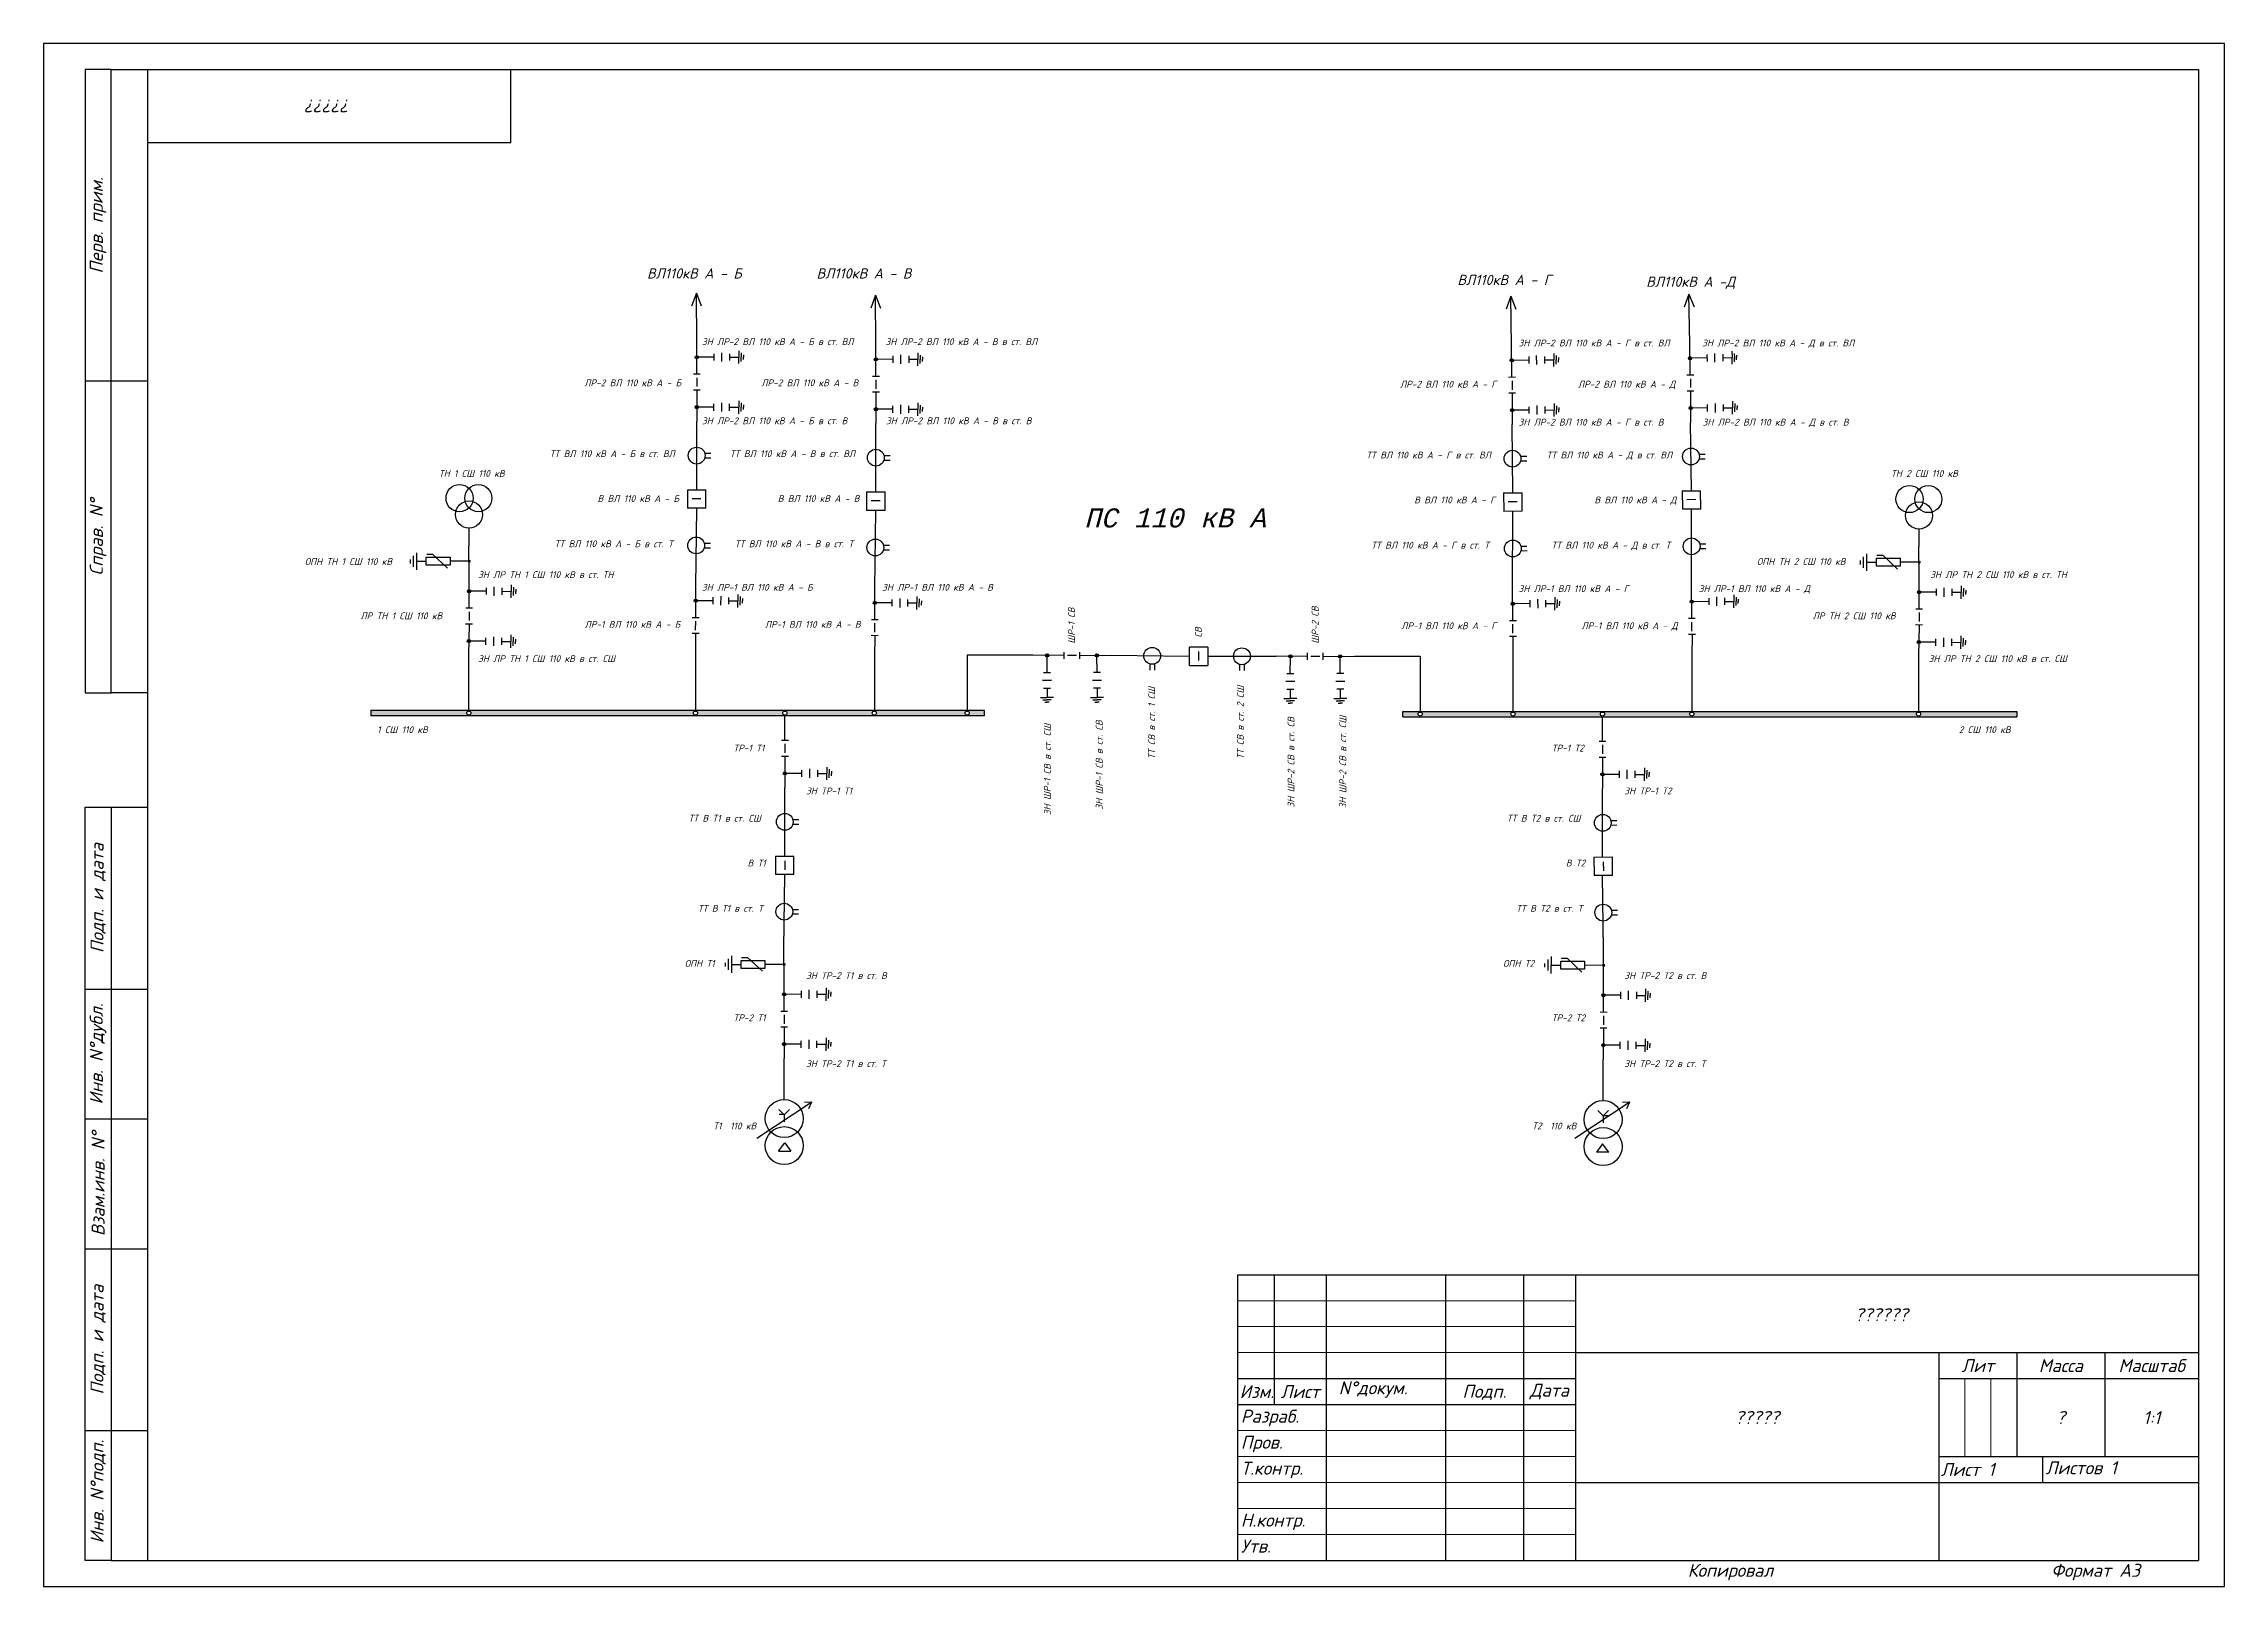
# Model space of a CAD drawing. Header units: inches. Extents: x 262 to 1567, y 170 to 590.
# Drawn here: x 262.3 to 682.3, y 169.9 to 466.9 of the extents above; entities that cross this region are included whole.
import ezdxf

# ---------------------------------------------------------------- set-up
doc = ezdxf.new("R2010")
doc.units = ezdxf.units.IN
doc.header["$MEASUREMENT"] = 0
for name, color, linetype, lineweight in [('Format', 7, 'Continuous', 30), ('Text', 242, 'Continuous', 15), ('Tonk', 8, 'Continuous', 15)]:
    doc.layers.add(name, color=color, linetype=linetype, lineweight=lineweight)
doc.layers.add('RAHMEN025', color=7, linetype='Continuous')
doc.styles.add('RUSSIAN', font='monotxt.shx', dxfattribs={"oblique": 15})
doc.styles.add('ГОСТ 2.5', font='isocpeur.ttf', dxfattribs={"oblique": 15, "height": 2.5})
doc.styles.add('ГОСТ 3.0', font='isocpeur.ttf', dxfattribs={"oblique": 15, "height": 3})

msp = doc.modelspace()

# ---------------------------------------------------------------- texts
at = {"style": 'RUSSIAN', "oblique": 15}
msp.add_text('ПС 110 кВ А', height=3.6742, dxfattribs=at).set_placement((462.73, 373.74))
at = {"attachment_point": 1, "style": 'ГОСТ 3.0'}
for s, width, gutter_width, heights, insert, char_height in [('ВЛ110кВ А - Б', 20.5034, 1.85, [1.97], (378.55, 423.64), 1.9672), ('ВЛ110кВ А - В', 20.2719, 1.85, [1.97], (411.19, 423.64), 1.9672), ('ВЛ110кВ А - Г', 47.4524, 1.85, [4.49], (534.62, 422.39), 1.9672), ('ВЛ110кВ А -Д ', 48.2672, 1.85, [3.68], (570.98, 422.04), 1.9672), ('ЗН ЛР-2 ВЛ 110 кВ А - Б в ст. ВЛ ', 33.724, 1.23, [1.03], (389.12, 410.17), 1.3061), ('ЗН ЛР-2 ВЛ 110 кВ А - В в ст. ВЛ ', 33.724, 1.23, [1.03], (424.48, 410.17), 1.3061), ('ЗН ЛР-2 ВЛ 110 кВ А - Г в ст. ВЛ ', 33.724, 1.23, [1.03], (546.4, 409.91), 1.3061), ('ЗН ЛР-2 ВЛ 110 кВ А - Д в ст. ВЛ ', 33.724, 1.23, [1.03], (581.76, 409.91), 1.3061), ('ЛР-2 ВЛ 110 кВ А - Б', 21.3455, 1.23, [0.881], (366.47, 402.24), 1.3061), ('ЛР-2 ВЛ 110 кВ А - В ', 25.0263, 1.23, [1.71], (400.56, 402.24), 1.3061), ('ЛР-2 ВЛ 110 кВ А - Г', 21.3455, 1.23, [0.881], (523.57, 401.98), 1.3061), ('ЛР-2 ВЛ 110 кВ А - Д ', 25.0263, 1.23, [1.71], (557.84, 401.98), 1.3061), ('ЗН ЛР-2 ВЛ 110 кВ А - Б в ст. В ', 33.724, 1.23, [1.03], (389.12, 394.93), 1.3061), ('ЗН ЛР-2 ВЛ 110 кВ А - В в ст. В ', 33.724, 1.23, [1.03], (424.56, 394.93), 1.3061), ('ЗН ЛР-2 ВЛ 110 кВ А - Г в ст. В ', 33.724, 1.23, [1.03], (546.4, 394.67), 1.3061), ('ЗН ЛР-2 ВЛ 110 кВ А - Д в ст. В ', 33.724, 1.23, [1.03], (581.84, 394.67), 1.3061), ('ТТ ВЛ 110 кВ А - Б в ст. ВЛ ', 27.0285, 1.23, [1.67], (359.8, 388.6), 1.3061), ('ТТ ВЛ 110 кВ А - В в ст. ВЛ ', 27.0285, 1.23, [1.67], (394.51, 388.6), 1.3061), ('ТТ ВЛ 110 кВ А - Г в ст. ВЛ ', 27.0285, 1.23, [1.67], (517.08, 388.34), 1.3061), ('ТТ ВЛ 110 кВ А - Д в ст. ВЛ ', 27.0285, 1.23, [1.67], (551.79, 388.34), 1.3061), ('ТН 1 СШ 110 кВ ', 30.0279, 1.23, [0.96], (338.46, 384.79), 1.3061), ('ТН 2 СШ 110 кВ ', 30.0279, 1.23, [0.96], (618.13, 384.79), 1.3061), ('В ВЛ 110 кВ А - Б ', 21.3455, 1.23, [0.881], (369.02, 379.97), 1.3061), ('В ВЛ 110 кВ А - В ', 21.3455, 1.23, [0.881], (403.73, 379.97), 1.3061), ('В ВЛ 110 кВ А - Г ', 21.3455, 1.23, [0.881], (526.31, 379.7), 1.3061), ('В ВЛ 110 кВ А - Д ', 21.3455, 1.23, [0.881], (561.01, 379.7), 1.3061), ('ТТ ВЛ 110 кВ А - Б в ст. T ', 30.0279, 1.23, [0.96], (360.75, 371.25), 1.3061), ('ТТ ВЛ 110 кВ А - В в ст. T ', 30.0279, 1.23, [0.96], (395.46, 371.25), 1.3061), ('ТТ ВЛ 110 кВ А - Г в ст. T ', 30.0279, 1.23, [0.96], (518.03, 370.99), 1.3061), ('ТТ ВЛ 110 кВ А - Д в ст. T ', 30.0279, 1.23, [0.96], (552.74, 370.99), 1.3061), ('ОПН ТН 1 СШ 110 кВ ', 30.0279, 1.23, [0.96], (312.64, 367.84), 1.3061), ('ОПН ТН 2 СШ 110 кВ ', 30.0279, 1.23, [0.96], (592.31, 367.84), 1.3061), ('ЗН ЛР ТН 1 СШ 110 кВ в ст. ТН', 33.724, 1.23, [1.03], (346, 365.33), 1.3061), ('ЗН ЛР-1 ВЛ 110 кВ А - Б  ', 33.724, 1.23, [1.03], (389.12, 362.88), 1.3061), ('ЗН ЛР-1 ВЛ 110 кВ А - В  ', 33.724, 1.23, [1.03], (423.82, 362.88), 1.3061), ('ЗН ЛР-1 ВЛ 110 кВ А - Г  ', 33.724, 1.23, [1.03], (546.4, 362.62), 1.3061), ('ЗН ЛР-1 ВЛ 110 кВ А - Д  ', 33.724, 1.23, [1.03], (581.1, 362.62), 1.3061), ('ЗН ЛР ТН 2 СШ 110 кВ в ст. ТН', 33.724, 1.23, [1.03], (625.67, 365.33), 1.3061), ('ЛР ТН 1 СШ 110 кВ', 21.3455, 1.23, [0.881], (323.36, 357.39), 1.3061), ('ЛР ТН 2 СШ 110 кВ', 21.3455, 1.23, [0.881], (603.04, 357.39), 1.3061), ('ЛР-1 ВЛ 110 кВ А - Б  ', 30.0279, 1.23, [0.96], (366.53, 355.73), 1.3061), ('ЛР-1 ВЛ 110 кВ А - В  ', 30.0279, 1.23, [0.96], (401.24, 355.73), 1.3061), ('ЛР-1 ВЛ 110 кВ А - Г  ', 30.0279, 1.23, [0.96], (523.81, 355.47), 1.3061), ('ЛР-1 ВЛ 110 кВ А - Д  ', 30.0279, 1.23, [0.96], (558.52, 355.47), 1.3061), ('ЗН ЛР ТН 1 СШ 110 кВ в ст. СШ', 33.724, 1.23, [1.03], (346, 349.15), 1.3061), ('ЗН ЛР ТН 2 СШ 110 кВ в ст. СШ', 33.724, 1.23, [1.03], (625.38, 349.15), 1.3061), ('1 СШ 110 кВ ', 21.3455, 1.23, [0.881], (326.58, 335.46), 1.3061), ('ТР-1 Т1 ', 8.4098, 1.23, [0], (395.19, 331.92), 1.306), ('ТР-1 Т2 ', 8.4098, 1.23, [0], (552.79, 331.92), 1.306), ('2 СШ 110 кВ ', 21.3455, 1.23, [0.881], (631.18, 335.46), 1.3061), ('ЗН ТР-1 Т1 ', 33.724, 1.23, [1.03], (409.17, 323.68), 1.3061), ('ЗН ТР-1 Т2 ', 33.724, 1.23, [1.03], (566.77, 323.68), 1.3061), ('ТТ В Т1 в ст. СШ ', 27.0285, 1.23, [1.67], (386.54, 318.42), 1.3061), ('ТТ В Т2 в ст. СШ ', 27.0285, 1.23, [1.67], (544.15, 318.42), 1.3061), ('В Т1  ', 5.2014, 1.23, [0.82], (397.91, 309.79), 1.306), ('В Т2  ', 5.2014, 1.23, [0.82], (555.51, 309.79), 1.306), ('ТТ В Т1 в ст. T ', 16.6356, 1.23, [2.81], (388.35, 301.07), 1.3061), ('ТТ В Т2 в ст. T ', 16.6356, 1.23, [2.81], (545.95, 301.07), 1.3061), ('ОПН Т1  ', 30.0279, 1.23, [0.96], (385.82, 290.47), 1.306), ('ОПН Т2 ', 30.0279, 1.23, [0.96], (543.43, 290.47), 1.306), ('ЗН ТР-2 Т1 в ст. В', 33.724, 1.23, [1.03], (409.17, 288.13), 1.3061), ('ЗН ТР-2 Т2 в ст. В', 33.724, 1.23, [1.03], (566.77, 288.13), 1.3061), ('ТР-2 Т1 ', 8.4098, 1.23, [0], (395.19, 280), 1.306), ('ТР-2 Т2 ', 8.4098, 1.23, [0], (552.79, 280), 1.306), ('ЗН ТР-2 Т1 в ст. Т', 33.724, 1.23, [1.03], (409.17, 271.18), 1.3061), ('ЗН ТР-2 Т2 в ст. Т', 33.724, 1.23, [1.03], (566.77, 271.18), 1.3061), ('Т1  110 кВ', 10.1187, 1.23, [1.59], (391.31, 259.19), 1.306), ('Т2  110 кВ', 10.1187, 1.23, [1.59], (549.02, 259.19), 1.306)]:
    msp.add_mtext_dynamic_manual_height_columns(s, width=width, gutter_width=gutter_width, heights=heights, dxfattribs=dict(at, insert=insert, char_height=char_height))
at = {"attachment_point": 1, "rotation": 90, "style": 'ГОСТ 3.0'}
for s, width, heights, insert, char_height in [('ШР-1 СВ ', 9.2582, [2.05], (459.65, 351.38), 1.306), ('ШР-2 СВ ', 8.9201, [1.2], (506.57, 351.38), 1.306), ('СВ ', 3.7401, [0.949], (484.06, 352.56), 1.306), ('ТТ СВ в ст. 1 СШ ', 16.081, [0], (475.1, 329.16), 1.3061), ('ТТ СВ в ст. 2 СШ ', 17.3489, [3.31], (492.17, 329.16), 1.3061), ('ЗН ШР-1 СВ в ст. СШ ', 23.1206, [2.38], (455, 318.36), 1.3061), ('ЗН ШР-1 СВ в ст. СВ ', 19.8241, [2.89], (464.98, 319.45), 1.3061), ('ЗН ШР-2 СВ в ст. СВ ', 21.261, [2.98], (501.92, 319.84), 1.3061), ('ЗН ШР-2 СВ в ст. СШ ', 19.8241, [2.89], (511.89, 319.68), 1.3061)]:
    msp.add_mtext_dynamic_manual_height_columns(s, width=width, gutter_width=1.23, heights=heights, dxfattribs=dict(at, insert=insert, char_height=char_height))
at = {"layer": 'Text', "color": 0, "char_height": 2.5, "attachment_point": 5, "style": 'ГОСТ 2.5'}
for s, insert, width, rotation in [('?????', (317.33, 454.89), 70, 180), ('Перв. прим.', (272.83, 431.89), 60, 90), ('{\\fISOCPEUR|b0|i0|c204|p34;Справ}. N°', (272.83, 371.89), 60, 90), ('Подп. и дата', (272.83, 302.39), 35, 90), ('{\\fISOCPEUR|b0|i0|c204|p34;Инв}. N°{\\fISOCPEUR|b0|i0|c204|p34;дубл}.', (272.83, 272.39), 25, 90), ('{\\fISOCPEUR|b0|i0|c204|p34;Взам}.{\\fISOCPEUR|b0|i0|c204|p34;инв}. N°', (272.83, 247.39), 27.3602, 90), ('Подп. и дата', (272.83, 217.39), 35, 90), ('{\\fISOCPEUR|b0|i0|c204|p34;Инв}. N°{\\fISOCPEUR|b0|i0|c204|p34;подп}.', (272.83, 188.14), 26.6565, 90)]:
    msp.add_mtext(s, dxfattribs=dict(at, insert=insert, width=width, rotation=rotation))
at = {"layer": 'Text', "color": 0, "char_height": 2.5, "style": 'ГОСТ 2.5'}
for s, insert, width, attachment_point in [('??????', (616.26, 222.18), 120, 5), ('Лит', (634.83, 212.39), 15, 5), ('Масса', (650.83, 212.39), 17, 5), ('Масштаб', (668.33, 212.39), 18, 5), ('Изм.', (495.99, 207.39), 7, 5), ('Лист', (504.33, 207.39), 10, 5), ('N°{\\fISOCPEUR|b0|i0|c204|p34;докум}.', (511.77, 209.37), 22.4183, 1), ('Подп.', (539.81, 207.24), 15, 5), ('{\\fISOCPEUR|b0|i0|c204|p34;Дата}', (552.33, 207.39), 10, 5), ('Разраб.', (492.91, 203.89), 17, 1), ('?????', (592.33, 202.39), 70, 5), ('?', (650.83, 202.39), 17, 5), ('1:1', (668.33, 202.39), 18, 5), ('Пров.', (492.91, 198.89), 17, 1), ('{\\fISOCPEUR|b0|i0|c204|p34;Т}.{\\fISOCPEUR|b0|i0|c204|p34;контр}.', (492.91, 193.89), 17, 1), ('{\\fISOCPEUR|b0|i0|c204|p34;Лист} 1', (627.71, 192.39), 20, 4), ('{\\fISOCPEUR|b0|i0|c204|p34;Листов} 1', (647.91, 193.97), 30, 1), ('{\\fISOCPEUR|b0|i0|c204|p34;Н}.{\\fISOCPEUR|b0|i0|c204|p34;контр}.', (492.91, 183.89), 19.4235, 1), ('Утв.', (492.91, 178.89), 17, 1), ('Копировал', (578.97, 174.23), 70.0934, 1), ('{\\fISOCPEUR|b0|i0|c204|p34;Формат А3}', (648.97, 174.23), 50.1158, 1)]:
    msp.add_mtext(s, dxfattribs=dict(at, insert=insert, width=width, attachment_point=attachment_point))

# ---------------------------------------------------------------- hatches: boundary and pattern name
for points in [[(388.12, 406.2, 1), (388.12, 406.82, 1)], [(422.62, 405.8, 1), (422.62, 406.41, 1)], [(545.09, 405.61, 1), (545.08, 406.23, 1)], [(579.42, 406.02, 1), (579.42, 406.64, 1)], [(388.12, 397.23, -1), (388.12, 396.61, -1)], [(422.62, 396.82, -1), (422.62, 396.2, -1)], [(545.17, 396.64, -1), (545.17, 396.02, -1)], [(579.52, 397.04, -1), (579.53, 396.42, -1)], [(344.3, 366.93, 1), (344.3, 367.55, 1)], [(623.56, 366.74, 1), (623.56, 367.36, 1)], [(344.28, 361.16, 1), (344.29, 361.78, 1)], [(623.54, 360.98, 1), (623.55, 361.6, 1)], [(387.92, 359.34, 1), (387.93, 359.96, 1)], [(422.41, 358.93, 1), (422.42, 359.55, 1)], [(545.28, 358.75, 1), (545.28, 359.36, 1)], [(579.74, 359.15, 1), (579.74, 359.77, 1)], [(344.23, 352.19, -1), (344.23, 351.57, -1)], [(455.9, 349.11, -1), (455.29, 349.11, -1)], [(464.88, 349.11, 1), (465.5, 349.11, 1)], [(502.77, 348.93, -1), (502.15, 348.93, -1)], [(511.75, 348.93, 1), (512.36, 348.93, 1)], [(623.49, 352, -1), (623.49, 351.38, -1)], [(405.09, 326.72, -1), (405.09, 326.1, -1)], [(562.54, 326.53, -1), (562.55, 325.91, -1)], [(404.95, 289.32, 1), (404.95, 289.93, 1)], [(562.79, 289.13, 1), (562.79, 289.75, 1)], [(404.95, 283.55, 1), (404.95, 284.17, 1)], [(562.76, 283.37, 1), (562.76, 283.98, 1)], [(404.95, 274.58, -1), (404.95, 273.96, -1)], [(562.72, 274.39, -1), (562.71, 273.77, -1)]]:
    msp.add_hatch(color=0).paths.add_polyline_path(points)
h = msp.add_hatch(color=256)
h.dxf.hatch_style = 1
h.paths.add_polyline_path([(443.52, 338.52), (325.32, 338.52), (325.32, 337.47), (443.52, 337.47)])
h.paths.add_polyline_path([(387.48, 338.01, -1), (388.28, 338.01, -1)], flags=16)
h.paths.add_polyline_path([(405.5, 338.01, -1), (404.7, 338.01, -1)], flags=16)
h.paths.add_polyline_path([(422.73, 338.01, -1), (421.93, 338.01, -1)], flags=16)
h.paths.add_polyline_path([(343.82, 338.01, -1), (344.62, 338.01, -1)], flags=16)
h.paths.add_polyline_path([(440.6, 338.01, -1), (439.8, 338.01, -1)], flags=16)
h = msp.add_hatch(color=256)
h.dxf.hatch_style = 1
h.paths.add_polyline_path([(642.33, 338.34), (524.13, 338.34), (524.13, 337.28), (642.33, 337.28)])
h.paths.add_polyline_path([(544.92, 337.82, -1), (545.72, 337.82, -1)], flags=16)
h.paths.add_polyline_path([(562.95, 337.82, -1), (562.15, 337.82, -1)], flags=16)
h.paths.add_polyline_path([(527.05, 337.82, -1), (527.85, 337.82, -1)], flags=16)
h.paths.add_polyline_path([(580.17, 337.82, -1), (579.37, 337.82, -1)], flags=16)
h.paths.add_polyline_path([(623.83, 337.82, -1), (623.03, 337.82, -1)], flags=16)

# ---------------------------------------------------------------- linework, layer by layer
for p, q in [((388.05, 418.86), (387.13, 416.38)), ((388.11, 409.26), (388.05, 418.86)), ((388.05, 418.86), (389, 416.39)), ((422.54, 418.45), (421.62, 415.97)), ((422.6, 408.85), (422.54, 418.45)), ((422.54, 418.45), (423.5, 415.98)), ((544.91, 418.27), (544.01, 415.78)), ((545.05, 408.67), (544.91, 418.27)), ((544.91, 418.27), (545.88, 415.8)), ((579.21, 418.67), (578.31, 416.18)), ((579.37, 409.07), (579.21, 418.67)), ((579.21, 418.67), (580.19, 416.21)), ((388.14, 403.24), (388.11, 409.26)), ((422.64, 402.83), (422.6, 408.85)), ((545.13, 402.65), (545.05, 408.67)), ((579.47, 403.06), (579.37, 409.07)), ((391.4, 406.53), (388.12, 406.51)), ((392.92, 405.67), (392.92, 407.39)), ((425.89, 406.13), (422.62, 406.11)), ((427.41, 405.27), (427.41, 406.98)), ((548.36, 405.97), (545.09, 405.92)), ((549.89, 405.12), (549.88, 406.84)), ((582.69, 406.38), (579.42, 406.33)), ((584.22, 405.54), (584.21, 407.26)), ((388.14, 400.19), (388.11, 394.17)), ((388.14, 402.57), (388.14, 400.86)), ((422.64, 399.78), (422.6, 393.76)), ((422.64, 402.17), (422.64, 400.45)), ((545.14, 401.98), (545.15, 400.27)), ((545.16, 399.6), (545.17, 393.58)), ((579.48, 402.39), (579.5, 400.67)), ((579.51, 400), (579.54, 393.98)), ((391.4, 396.9), (388.12, 396.92)), ((392.92, 396.04), (392.92, 397.76)), ((425.89, 396.49), (422.62, 396.51)), ((427.41, 395.63), (427.41, 397.35)), ((548.44, 396.33), (545.17, 396.33)), ((549.97, 395.49), (549.96, 397.21)), ((582.8, 396.75), (579.53, 396.73)), ((584.33, 395.91), (584.31, 397.63)), ((388.11, 380.99), (388.11, 394.17)), ((422.6, 380.59), (422.6, 393.76)), ((545.29, 380.4), (545.17, 393.58)), ((579.69, 380.81), (579.54, 393.98)), ((389.66, 388.03), (390.84, 388.03)), ((389.66, 387.14), (390.84, 387.14)), ((424.16, 387.62), (425.34, 387.62)), ((424.16, 386.73), (425.34, 386.73)), ((546.78, 387.45), (547.96, 387.46)), ((546.79, 386.56), (547.97, 386.57)), ((581.16, 387.86), (582.35, 387.87)), ((581.17, 386.97), (582.36, 386.98)), ((386.33, 380.99), (389.88, 380.99)), ((386.33, 380.99), (386.33, 377.44)), ((388.93, 379.27), (387.21, 379.27)), ((389.88, 377.44), (389.88, 380.99)), ((420.83, 380.59), (424.38, 380.59)), ((420.83, 380.59), (420.83, 377.04)), ((423.42, 378.86), (421.71, 378.86)), ((424.38, 377.04), (424.38, 380.59)), ((543.51, 380.39), (547.06, 380.42)), ((543.51, 380.39), (543.54, 376.84)), ((546.12, 378.69), (544.4, 378.67)), ((547.09, 376.87), (547.06, 380.42)), ((577.91, 380.79), (581.46, 380.83)), ((577.91, 380.79), (577.95, 377.24)), ((580.53, 379.1), (578.81, 379.08)), ((581.5, 377.28), (581.46, 380.83)), ((389.88, 377.44), (386.33, 377.44)), ((424.38, 377.04), (420.83, 377.04)), ((547.09, 376.87), (543.54, 376.84)), ((581.5, 377.28), (577.95, 377.24)), ((389.58, 370.74), (390.76, 370.74)), ((389.58, 369.85), (390.76, 369.85)), ((424.07, 370.33), (425.25, 370.33)), ((546.84, 370.16), (548.02, 370.17)), ((581.27, 370.57), (582.45, 370.58)), ((581.28, 369.68), (582.46, 369.69)), ((424.07, 369.44), (425.25, 369.44)), ((546.85, 369.27), (548.03, 369.28)), ((344.28, 358.2), (344.28, 364.22)), ((347.55, 361.47), (344.28, 361.47)), ((349.08, 360.61), (349.09, 362.32)), ((387.92, 356.38), (387.92, 362.39)), ((422.42, 355.97), (422.42, 361.99)), ((545.31, 355.78), (545.26, 361.8)), ((579.78, 356.19), (579.71, 362.21)), ((623.54, 358.02), (623.54, 364.04)), ((626.81, 361.29), (623.54, 361.29)), ((628.34, 360.42), (628.35, 362.14)), ((344.28, 357.53), (344.27, 355.82)), ((391.19, 359.65), (387.92, 359.65)), ((392.73, 360.5), (392.72, 358.78)), ((425.69, 359.24), (422.42, 359.24)), ((427.22, 360.09), (427.21, 358.37)), ((548.55, 359.08), (545.28, 359.06)), ((550.07, 359.94), (550.08, 358.23)), ((583.01, 359.5), (579.74, 359.46)), ((584.54, 360.36), (584.54, 358.65)), ((623.54, 357.35), (623.53, 355.63)), ((344.27, 355.15), (344.19, 349.13)), ((387.91, 353.32), (387.86, 349.13)), ((387.91, 353.99), (387.92, 355.71)), ((422.4, 352.92), (422.35, 348.72)), ((422.4, 353.58), (422.41, 355.3)), ((545.31, 353.4), (545.31, 355.12)), ((579.79, 353.81), (579.78, 355.52)), ((579.8, 353.14), (579.79, 348.95)), ((623.53, 354.96), (623.45, 348.95)), ((344.19, 349.13), (344.19, 338.52)), ((347.5, 351.84), (344.23, 351.88)), ((349.02, 350.97), (349.03, 352.69)), ((387.86, 349.13), (387.86, 338.52)), ((422.35, 349.13), (422.35, 338.52)), ((440.22, 349.13), (440.22, 338.52)), ((452.85, 349.13), (440.22, 349.13)), ((458.87, 349.1), (452.85, 349.13)), ((455.58, 345.84), (455.59, 349.11)), ((461.25, 349.1), (459.53, 349.1)), ((461.92, 349.1), (467.94, 349.13)), ((465.21, 345.84), (465.19, 349.11)), ((486.54, 350.72), (482.99, 350.72)), ((482.99, 347.17), (482.99, 350.72)), ((484.81, 348.13), (484.81, 349.84)), ((486.54, 350.72), (486.54, 347.17)), ((486.54, 348.95), (499.71, 348.95)), ((505.73, 348.91), (499.71, 348.95)), ((502.44, 345.66), (502.46, 348.93)), ((508.12, 348.91), (506.4, 348.91)), ((508.78, 348.91), (514.8, 348.95)), ((512.07, 345.66), (512.05, 348.93)), ((514.8, 348.95), (527.43, 348.95)), ((527.43, 348.95), (527.43, 338.34)), ((545.31, 352.73), (545.3, 348.54)), ((545.3, 348.95), (545.3, 338.34)), ((579.79, 348.95), (579.79, 338.34)), ((623.45, 348.95), (623.45, 338.34)), ((626.76, 351.66), (623.49, 351.69)), ((628.28, 350.79), (628.29, 352.5)), ((475.39, 347.48), (475.39, 346.3)), ((476.28, 347.48), (476.28, 346.3)), ((482.99, 347.17), (486.54, 347.17)), ((492.68, 347.39), (492.68, 346.21)), ((493.57, 347.39), (493.57, 346.21)), ((454.72, 344.32), (456.43, 344.32)), ((464.35, 344.32), (466.07, 344.32)), ((501.58, 344.13), (503.3, 344.13)), ((511.22, 344.13), (512.93, 344.13)), ((325.32, 338.52), (325.32, 337.47)), ((405.08, 336.92), (405.08, 337.47)), ((405.11, 332.73), (405.08, 336.92)), ((443.52, 337.47), (443.52, 338.52)), ((524.13, 337.28), (524.13, 338.34)), ((562.56, 332.55), (562.53, 336.74)), ((562.57, 336.74), (562.57, 337.28)), ((642.33, 338.34), (642.33, 337.28)), ((405.11, 332.06), (405.11, 330.35)), ((562.56, 331.88), (562.56, 330.16)), ((405.11, 329.68), (405.07, 323.66)), ((562.56, 329.49), (562.53, 323.47)), ((405.07, 310.48), (405.07, 323.66)), ((408.36, 326.39), (405.09, 326.41)), ((409.88, 325.53), (409.88, 327.25)), ((562.55, 310.3), (562.53, 323.47)), ((565.82, 326.21), (562.55, 326.22)), ((567.34, 325.35), (567.34, 327.07)), ((406.63, 317.52), (407.81, 317.52)), ((406.63, 316.63), (407.81, 316.63)), ((564.16, 317.35), (565.34, 317.36)), ((564.17, 316.46), (565.35, 316.47)), ((403.3, 310.48), (406.85, 310.48)), ((403.3, 310.48), (403.3, 306.93)), ((406.85, 306.93), (403.3, 306.93)), ((405.09, 309.57), (405.09, 307.85)), ((406.85, 306.93), (406.85, 310.48)), ((560.91, 310.28), (564.46, 310.32)), ((560.91, 310.28), (560.95, 306.73)), ((564.5, 306.77), (560.95, 306.73)), ((562.71, 309.38), (562.73, 307.67)), ((564.5, 306.77), (564.46, 310.32)), ((406.54, 300.23), (407.72, 300.23)), ((406.54, 299.34), (407.72, 299.34)), ((564.26, 300.06), (565.44, 300.07)), ((564.27, 299.17), (565.45, 299.18)), ((404.97, 280.59), (404.93, 286.61)), ((562.77, 280.4), (562.76, 286.42)), ((408.22, 283.88), (404.95, 283.86)), ((409.74, 283.02), (409.74, 284.74)), ((566.03, 283.68), (562.76, 283.68)), ((567.56, 282.81), (567.56, 284.53)), ((404.97, 277.54), (404.93, 271.52)), ((404.97, 279.92), (404.97, 278.21)), ((562.75, 277.35), (562.69, 271.33)), ((562.76, 279.74), (562.75, 278.02)), ((408.22, 274.25), (404.95, 274.27)), ((409.74, 273.39), (409.74, 275.11)), ((565.99, 274.05), (562.72, 274.08)), ((567.51, 273.18), (567.52, 274.9)), ((399.68, 256.15), (410.31, 263.18)), ((408.89, 263.12), (410.31, 263.18)), ((409.7, 261.9), (410.31, 263.18)), ((557.22, 256.15), (567.85, 263.18)), ((566.43, 263.12), (567.85, 263.18)), ((567.24, 261.9), (567.85, 263.18))]:
    msp.add_line(p, q)
at = {"color": 0}
for p, q in [((396.21, 407.78), (396.21, 406.53)), ((587.49, 407.68), (587.51, 406.44)), ((388.81, 403.24), (387.48, 403.24)), ((391.4, 407.2), (391.4, 405.87)), ((394.45, 407.2), (394.45, 405.87)), ((394.45, 406.53), (396.21, 406.53)), ((396.21, 405.29), (396.21, 406.53)), ((396.66, 407.35), (396.66, 406.53)), ((396.66, 405.72), (396.66, 406.53)), ((397.1, 406.97), (397.1, 406.53)), ((397.1, 406.09), (397.1, 406.53)), ((425.89, 406.79), (425.89, 405.46)), ((428.94, 406.79), (428.94, 405.46)), ((428.94, 406.13), (430.71, 406.13)), ((430.71, 407.37), (430.71, 406.13)), ((430.71, 404.88), (430.71, 406.13)), ((431.16, 406.94), (431.16, 406.13)), ((431.16, 405.31), (431.16, 406.13)), ((431.59, 406.57), (431.59, 406.13)), ((431.59, 405.69), (431.59, 406.13)), ((548.35, 406.63), (548.36, 405.3)), ((551.4, 406.66), (551.42, 405.33)), ((551.41, 405.99), (553.18, 406.01)), ((553.17, 407.25), (553.18, 406.01)), ((553.19, 404.76), (553.18, 406.01)), ((553.62, 406.83), (553.63, 406.01)), ((553.63, 405.2), (553.63, 406.01)), ((554.06, 406.46), (554.06, 406.02)), ((554.07, 405.58), (554.06, 406.02)), ((582.68, 407.05), (582.7, 405.72)), ((585.73, 407.08), (585.75, 405.75)), ((585.74, 406.42), (587.51, 406.44)), ((587.52, 405.19), (587.51, 406.44)), ((587.95, 407.26), (587.96, 406.44)), ((587.97, 405.63), (587.96, 406.44)), ((588.39, 406.89), (588.39, 406.45)), ((588.4, 406.01), (588.39, 406.45)), ((388.81, 400.19), (387.48, 400.19)), ((423.3, 402.83), (421.97, 402.83)), ((423.3, 399.78), (421.97, 399.78)), ((545.8, 402.66), (544.47, 402.64)), ((545.83, 399.6), (544.49, 399.59)), ((580.14, 403.06), (578.81, 403.05)), ((580.17, 400.01), (578.84, 400)), ((391.4, 396.23), (391.4, 397.56)), ((394.45, 396.23), (394.45, 397.56)), ((394.45, 396.9), (396.21, 396.9)), ((396.21, 398.14), (396.21, 396.9)), ((396.21, 395.65), (396.21, 396.9)), ((396.66, 397.71), (396.66, 396.9)), ((396.66, 396.08), (396.66, 396.9)), ((397.1, 397.34), (397.1, 396.9)), ((397.1, 396.46), (397.1, 396.9)), ((425.89, 395.83), (425.89, 397.16)), ((428.94, 395.83), (428.94, 397.16)), ((428.94, 396.49), (430.71, 396.49)), ((430.71, 397.74), (430.71, 396.49)), ((430.71, 395.25), (430.71, 396.49)), ((431.16, 397.31), (431.16, 396.49)), ((431.16, 395.67), (431.16, 396.49)), ((431.59, 396.93), (431.59, 396.49)), ((431.59, 396.05), (431.59, 396.49)), ((548.44, 395.67), (548.43, 397)), ((551.5, 395.7), (551.49, 397.03)), ((551.49, 396.36), (553.26, 396.38)), ((553.25, 397.62), (553.26, 396.37)), ((553.27, 395.13), (553.26, 396.37)), ((553.7, 397.19), (553.71, 396.38)), ((553.71, 395.56), (553.71, 396.38)), ((554.14, 396.82), (554.14, 396.38)), ((554.15, 395.94), (554.14, 396.38)), ((582.8, 396.08), (582.79, 397.42)), ((585.86, 396.12), (585.84, 397.45)), ((585.85, 396.78), (587.62, 396.8)), ((587.6, 398.05), (587.62, 396.8)), ((587.63, 395.56), (587.62, 396.8)), ((588.06, 397.62), (588.07, 396.81)), ((588.07, 395.99), (588.07, 396.81)), ((588.5, 397.25), (588.5, 396.81)), ((588.51, 396.37), (588.5, 396.81)), ((387.92, 362.39), (388.11, 377.44)), ((422.42, 361.99), (422.6, 377.04)), ((545.26, 361.8), (545.32, 376.85)), ((579.71, 362.21), (579.73, 377.26)), ((344.25, 373.63), (344.25, 370.24)), ((344.28, 364.22), (344.25, 370.24)), ((623.51, 373.44), (623.51, 370.06)), ((623.54, 364.04), (623.51, 370.06)), ((332.99, 366.82), (332.99, 367.55)), ((333.6, 366.17), (333.6, 368.3)), ((334.21, 365.6), (334.21, 368.88)), ((334.21, 367.24), (336.04, 367.24)), ((336.04, 368), (340.6, 368)), ((336.04, 366.47), (336.04, 368)), ((340.6, 366.47), (336.04, 366.47)), ((336.11, 368.6), (337.26, 368.6)), ((337.26, 368.6), (340.11, 365.93)), ((340.6, 368), (340.6, 366.47)), ((344.22, 367.24), (340.6, 367.24)), ((612.25, 366.63), (612.25, 367.36)), ((612.86, 365.99), (612.86, 368.12)), ((613.47, 365.41), (613.47, 368.69)), ((613.47, 367.05), (615.3, 367.05)), ((615.3, 367.82), (619.86, 367.82)), ((615.3, 366.29), (615.3, 367.82)), ((619.86, 366.29), (615.3, 366.29)), ((615.37, 368.42), (616.52, 368.42)), ((616.52, 368.42), (619.37, 365.74)), ((619.86, 367.82), (619.86, 366.29)), ((623.48, 367.05), (619.86, 367.05)), ((347.56, 362.14), (347.55, 360.81)), ((350.61, 362.12), (350.6, 360.79)), ((350.61, 361.46), (352.37, 361.44)), ((352.38, 362.69), (352.37, 361.45)), ((352.37, 360.2), (352.37, 361.45)), ((352.83, 362.26), (352.82, 361.44)), ((352.82, 360.63), (352.82, 361.44)), ((353.26, 361.88), (353.26, 361.44)), ((353.26, 361), (353.26, 361.44)), ((626.82, 361.95), (626.81, 360.62)), ((629.87, 361.94), (629.86, 360.6)), ((629.87, 361.27), (631.63, 361.26)), ((631.64, 362.51), (631.63, 361.26)), ((631.63, 360.02), (631.63, 361.26)), ((632.09, 362.08), (632.08, 361.26)), ((632.08, 360.44), (632.08, 361.26)), ((632.52, 361.7), (632.52, 361.25)), ((632.52, 360.82), (632.52, 361.26)), ((344.95, 358.2), (343.62, 358.21)), ((391.2, 360.31), (391.19, 358.98)), ((394.25, 360.29), (394.24, 358.96)), ((394.25, 359.63), (396.01, 359.62)), ((396.02, 360.86), (396.01, 359.62)), ((396.01, 358.37), (396.01, 359.62)), ((396.47, 360.43), (396.46, 359.62)), ((396.46, 358.8), (396.46, 359.62)), ((396.9, 360.05), (396.9, 359.61)), ((396.9, 359.17), (396.9, 359.62)), ((425.69, 359.91), (425.68, 358.57)), ((428.74, 359.89), (428.74, 358.56)), ((428.74, 359.22), (430.51, 359.21)), ((430.5, 357.97), (430.51, 359.21)), ((430.51, 360.46), (430.51, 359.21)), ((430.95, 358.39), (430.96, 359.21)), ((430.96, 360.03), (430.96, 359.21)), ((431.39, 359.65), (431.39, 359.21)), ((431.39, 358.77), (431.39, 359.21)), ((548.55, 359.75), (548.55, 358.42)), ((551.6, 359.76), (551.6, 358.42)), ((551.6, 359.09), (553.37, 359.09)), ((553.37, 360.34), (553.37, 359.1)), ((553.37, 357.85), (553.37, 359.1)), ((553.82, 359.91), (553.82, 359.1)), ((553.82, 358.28), (553.82, 359.1)), ((554.25, 359.54), (554.25, 359.1)), ((554.26, 358.66), (554.25, 359.1)), ((583.01, 360.16), (583.02, 358.83)), ((586.06, 360.18), (586.07, 358.85)), ((586.07, 359.51), (587.83, 359.52)), ((587.83, 360.77), (587.83, 359.52)), ((587.84, 358.28), (587.83, 359.52)), ((588.28, 360.34), (588.28, 359.53)), ((588.29, 358.71), (588.28, 359.53)), ((588.72, 359.97), (588.72, 359.53)), ((588.72, 359.09), (588.72, 359.53)), ((624.21, 358.01), (622.88, 358.02)), ((344.93, 355.15), (343.6, 355.15)), ((352.32, 353.06), (352.32, 351.81)), ((388.57, 353.32), (387.24, 353.33)), ((388.59, 356.37), (387.26, 356.38)), ((423.06, 352.91), (421.73, 352.92)), ((423.08, 355.97), (421.75, 355.97)), ((545.97, 355.79), (544.64, 355.78)), ((580.44, 356.19), (579.11, 356.19)), ((580.46, 353.14), (579.13, 353.13)), ((624.19, 354.96), (622.86, 354.97)), ((631.58, 352.87), (631.58, 351.63)), ((347.49, 351.18), (347.5, 352.51)), ((350.55, 351.16), (350.55, 352.49)), ((350.55, 351.82), (352.32, 351.81)), ((352.31, 350.57), (352.32, 351.81)), ((352.76, 350.99), (352.77, 351.81)), ((352.77, 352.63), (352.77, 351.81)), ((353.2, 352.25), (353.2, 351.8)), ((353.2, 351.37), (353.2, 351.81)), ((458.87, 348.43), (458.87, 349.76)), ((461.92, 348.43), (461.92, 349.76)), ((467.94, 349.13), (482.99, 348.95)), ((505.73, 348.24), (505.73, 349.58)), ((508.78, 348.24), (508.78, 349.58)), ((545.98, 352.73), (544.65, 352.73)), ((626.75, 350.99), (626.76, 352.32)), ((629.81, 350.97), (629.81, 352.3)), ((629.81, 351.64), (631.58, 351.63)), ((631.57, 350.38), (631.58, 351.63)), ((632.02, 350.81), (632.03, 351.62)), ((632.03, 352.44), (632.03, 351.62)), ((632.46, 352.06), (632.46, 351.62)), ((632.46, 351.18), (632.46, 351.62)), ((454.91, 345.84), (456.24, 345.84)), ((465.87, 345.84), (464.54, 345.84)), ((501.78, 345.66), (503.11, 345.66)), ((512.74, 345.66), (511.41, 345.66)), ((454.33, 341.03), (455.57, 341.03)), ((454.76, 340.58), (455.58, 340.58)), ((454.91, 342.79), (456.24, 342.79)), ((456.82, 341.03), (455.57, 341.03)), ((456.39, 340.58), (455.57, 340.58)), ((455.58, 342.79), (455.58, 341.03)), ((463.96, 341.03), (465.21, 341.03)), ((464.39, 340.58), (465.21, 340.58)), ((465.87, 342.79), (464.54, 342.79)), ((465.21, 342.79), (465.21, 341.03)), ((466.45, 341.03), (465.21, 341.03)), ((466.03, 340.58), (465.21, 340.58)), ((501.19, 340.84), (502.44, 340.84)), ((501.62, 340.39), (502.44, 340.39)), ((501.78, 342.61), (503.11, 342.61)), ((502.44, 342.61), (502.44, 340.84)), ((503.68, 340.84), (502.44, 340.84)), ((503.26, 340.39), (502.44, 340.39)), ((510.83, 340.84), (512.08, 340.84)), ((511.26, 340.39), (512.08, 340.39)), ((512.74, 342.61), (511.41, 342.61)), ((512.07, 342.61), (512.07, 340.84)), ((512.89, 340.39), (512.07, 340.39)), ((513.32, 340.84), (512.08, 340.84)), ((455.13, 340.14), (455.58, 340.14)), ((456.01, 340.14), (455.57, 340.14)), ((464.77, 340.14), (465.21, 340.14)), ((465.65, 340.14), (465.21, 340.14)), ((502, 339.95), (502.44, 339.95)), ((502.88, 339.95), (502.44, 339.95)), ((511.64, 339.95), (512.08, 339.95)), ((512.51, 339.95), (512.07, 339.95)), ((405.77, 332.73), (404.44, 332.73)), ((563.22, 332.55), (561.89, 332.55)), ((405.77, 329.68), (404.44, 329.68)), ((413.18, 327.63), (413.18, 326.39)), ((563.23, 329.49), (561.9, 329.49)), ((408.36, 325.72), (408.36, 327.05)), ((411.41, 325.72), (411.41, 327.05)), ((411.41, 326.39), (413.18, 326.39)), ((413.18, 325.14), (413.18, 326.39)), ((413.63, 327.2), (413.63, 326.39)), ((413.63, 325.57), (413.63, 326.39)), ((414.06, 326.83), (414.06, 326.39)), ((414.06, 325.95), (414.06, 326.39)), ((565.82, 325.54), (565.82, 326.87)), ((568.87, 325.54), (568.87, 326.88)), ((568.87, 326.21), (570.63, 326.21)), ((570.63, 327.46), (570.63, 326.21)), ((570.64, 324.97), (570.63, 326.21)), ((571.08, 327.03), (571.08, 326.21)), ((571.09, 325.39), (571.08, 326.21)), ((571.52, 326.65), (571.52, 326.21)), ((571.52, 325.77), (571.52, 326.21)), ((404.89, 292.63), (405.07, 306.93)), ((562.75, 292.44), (562.58, 306.75)), ((393.63, 289.21), (393.63, 289.94)), ((394.25, 288.56), (394.25, 290.69)), ((394.86, 287.99), (394.86, 291.26)), ((396.69, 290.39), (401.25, 290.39)), ((396.69, 288.86), (396.69, 290.39)), ((396.76, 290.99), (397.9, 290.99)), ((397.9, 290.99), (400.76, 288.31)), ((401.25, 290.39), (401.25, 288.86)), ((404.93, 286.61), (404.89, 292.63)), ((551.48, 289.08), (551.48, 289.81)), ((552.09, 288.43), (552.1, 290.56)), ((552.7, 287.85), (552.71, 291.13)), ((554.53, 288.72), (554.54, 290.25)), ((554.54, 290.25), (559.1, 290.22)), ((554.61, 290.85), (555.76, 290.84)), ((555.76, 290.84), (558.6, 288.15)), ((559.1, 290.22), (559.09, 288.69)), ((562.76, 286.42), (562.75, 292.44)), ((394.86, 289.63), (396.69, 289.63)), ((401.25, 288.86), (396.69, 288.86)), ((404.87, 289.63), (401.25, 289.63)), ((552.71, 289.49), (554.53, 289.48)), ((559.09, 288.69), (554.53, 288.72)), ((562.71, 289.44), (559.09, 289.46)), ((408.22, 284.55), (408.22, 283.21)), ((411.27, 284.55), (411.27, 283.21)), ((411.27, 283.88), (413.04, 283.88)), ((413.04, 285.13), (413.04, 283.88)), ((413.04, 282.64), (413.04, 283.88)), ((413.49, 284.7), (413.49, 283.88)), ((413.49, 283.06), (413.49, 283.88)), ((413.92, 284.32), (413.92, 283.88)), ((413.92, 283.44), (413.92, 283.88)), ((566.04, 284.34), (566.03, 283.01)), ((569.09, 284.33), (569.08, 283)), ((569.09, 283.66), (570.85, 283.65)), ((570.86, 284.9), (570.85, 283.66)), ((570.85, 282.41), (570.85, 283.66)), ((571.31, 284.47), (571.3, 283.65)), ((571.3, 282.84), (571.3, 283.66)), ((571.74, 284.09), (571.74, 283.65)), ((571.74, 283.21), (571.74, 283.65)), ((405.63, 280.59), (404.3, 280.59)), ((405.63, 277.54), (404.3, 277.54)), ((563.42, 277.35), (562.09, 277.36)), ((563.43, 280.4), (562.1, 280.41)), ((408.22, 273.58), (408.22, 274.91)), ((411.27, 273.58), (411.27, 274.91)), ((411.27, 274.25), (413.04, 274.25)), ((413.04, 275.49), (413.04, 274.25)), ((413.04, 273), (413.04, 274.25)), ((413.49, 275.06), (413.49, 274.24)), ((413.49, 273.43), (413.49, 274.25)), ((413.92, 274.69), (413.92, 274.24)), ((413.92, 273.81), (413.92, 274.25)), ((565.98, 273.38), (565.99, 274.71)), ((569.04, 273.37), (569.04, 274.7)), ((569.04, 274.03), (570.8, 274.02)), ((570.81, 275.27), (570.8, 274.02)), ((570.8, 272.78), (570.8, 274.02)), ((571.25, 273.2), (571.26, 274.02)), ((571.26, 274.84), (571.26, 274.02)), ((571.69, 274.46), (571.69, 274.01)), ((571.69, 273.58), (571.69, 274.02)), ((404.97, 263.98), (404.93, 271.52)), ((562.68, 263.79), (562.72, 271.33))]:
    msp.add_line(p, q, dxfattribs=at)
at = {"color": 7}
for p, q in [((443.52, 338.52), (325.32, 338.52)), ((443.52, 337.47), (325.32, 337.47)), ((524.13, 338.34), (642.33, 338.34)), ((524.13, 337.28), (642.33, 337.28))]:
    msp.add_line(p, q, dxfattribs=at)
at = {"color": 0, "ltscale": 2}
for p, q in [((404.95, 260.75), (404.01, 260.75)), ((562.7, 260.56), (563.64, 260.56))]:
    msp.add_line(p, q, dxfattribs=at)
at = {"color": 0}
for centre, radius in [((388.12, 406.51), 0.309), ((422.62, 406.11), 0.309), ((545.09, 405.92), 0.309), ((579.42, 406.33), 0.309), ((388.12, 396.92), 0.309), ((422.62, 396.51), 0.309), ((545.17, 396.33), 0.309), ((579.53, 396.73), 0.309), ((342.44, 379.39), 2.61), ((344.25, 376.24), 2.61), ((346.06, 379.39), 2.61), ((621.69, 379.21), 2.61), ((623.51, 376.05), 2.61), ((625.32, 379.21), 2.61), ((344.28, 361.47), 0.309), ((623.54, 361.29), 0.309), ((387.92, 359.65), 0.309), ((422.42, 359.24), 0.309), ((545.28, 359.06), 0.309), ((579.74, 359.46), 0.309), ((344.23, 351.88), 0.309), ((455.59, 349.11), 0.309), ((465.19, 349.11), 0.309), ((502.46, 348.93), 0.309), ((512.05, 348.93), 0.309), ((623.49, 351.69), 0.309), ((405.09, 326.41), 0.309), ((562.55, 326.22), 0.309), ((404.95, 283.86), 0.309), ((562.76, 283.68), 0.309), ((404.95, 274.27), 0.309), ((562.72, 274.08), 0.309)]:
    msp.add_circle(centre, radius, dxfattribs=at)
for centre, radius in [((388.11, 387.58), 1.62), ((422.6, 387.18), 1.62), ((545.23, 386.99), 1.62), ((579.61, 387.4), 1.62), ((388.02, 370.29), 1.62), ((422.51, 369.88), 1.62), ((545.29, 369.7), 1.62), ((579.72, 370.11), 1.62), ((475.83, 349.03), 1.62), ((493.12, 348.95), 1.62), ((344.22, 338.01), 0.4), ((387.88, 338.01), 0.4), ((405.1, 338.01), 0.4), ((422.33, 338.01), 0.4), ((440.2, 338.01), 0.4), ((527.45, 337.82), 0.4), ((545.32, 337.82), 0.4), ((562.55, 337.82), 0.4), ((579.77, 337.82), 0.4), ((623.43, 337.82), 0.4), ((405.07, 317.07), 1.62), ((562.61, 316.89), 1.62), ((404.98, 299.78), 1.62), ((562.71, 299.6), 1.62)]:
    msp.add_circle(centre, radius)
at = {"layer": 'Format'}
for p, q in [((682.33, 466.89), (262.33, 466.89)), ((262.33, 466.89), (262.33, 169.89)), ((682.33, 169.89), (682.33, 466.89)), ((270.33, 461.89), (270.33, 341.89)), ((275.33, 461.89), (270.33, 461.89)), ((275.33, 341.89), (275.33, 461.89)), ((275.33, 461.89), (282.33, 461.89)), ((282.33, 461.89), (282.33, 461.89)), ((282.33, 461.89), (677.33, 461.89)), ((282.33, 461.89), (282.33, 174.89)), ((352.33, 447.89), (352.33, 461.89)), ((677.33, 461.89), (677.33, 174.89)), ((282.33, 447.89), (352.33, 447.89)), ((282.33, 401.89), (270.33, 401.89)), ((270.33, 341.89), (275.33, 341.89)), ((282.33, 341.89), (275.33, 341.89)), ((270.33, 174.89), (270.33, 319.89)), ((270.33, 319.89), (275.33, 319.89)), ((275.33, 319.89), (275.33, 174.89)), ((275.33, 319.89), (282.33, 319.89)), ((270.33, 284.89), (282.33, 284.89)), ((270.33, 259.89), (282.33, 259.89)), ((270.33, 234.89), (282.33, 234.89)), ((492.33, 174.89), (492.33, 229.89)), ((492.33, 229.89), (677.33, 229.89)), ((499.33, 229.89), (499.33, 204.89)), ((509.33, 229.89), (509.33, 174.89)), ((532.33, 229.89), (532.33, 174.89)), ((547.33, 229.89), (547.33, 174.89)), ((557.33, 229.89), (557.33, 174.89)), ((557.33, 214.89), (677.33, 214.89)), ((627.33, 214.89), (627.33, 174.89)), ((642.33, 214.89), (642.33, 194.89)), ((659.33, 214.89), (659.33, 194.89)), ((270.33, 199.89), (282.33, 199.89)), ((275.33, 174.89), (270.33, 174.89)), ((275.33, 174.89), (282.33, 174.89)), ((282.33, 174.89), (677.33, 174.89)), ((262.33, 169.89), (682.33, 169.89))]:
    msp.add_line(p, q, dxfattribs=at)
at = {"layer": 'Format', "color": 0}
for p, q in [((492.33, 209.89), (557.33, 209.89)), ((627.33, 209.89), (677.33, 209.89)), ((492.33, 204.89), (557.33, 204.89)), ((627.33, 194.89), (677.33, 194.89)), ((647.33, 194.89), (647.33, 189.89)), ((557.33, 189.89), (677.33, 189.89))]:
    msp.add_line(p, q, dxfattribs=at)
at = {"layer": 'RAHMEN025'}
for p, q in [((404.95, 260.68), (403.92, 261.72)), ((404.95, 260.68), (405.99, 261.72)), ((404.95, 260.68), (404.95, 259.3)), ((404.97, 263.61), (404.97, 263.98)), ((562.69, 260.5), (561.66, 261.53)), ((562.68, 263.43), (562.68, 263.79)), ((562.69, 260.5), (563.73, 261.53)), ((562.69, 260.5), (562.69, 259.12)), ((403.85, 253.69), (405.06, 255.25)), ((403.85, 253.69), (406.27, 253.69)), ((405.06, 255.25), (406.27, 253.69)), ((562.59, 255.06), (561.38, 253.5)), ((563.79, 253.5), (561.38, 253.5)), ((563.79, 253.5), (562.59, 255.06))]:
    msp.add_line(p, q, dxfattribs=at)
for centre in [(404.97, 259.95), (562.68, 259.77), (404.97, 254.74), (562.68, 254.55)]:
    msp.add_circle(centre, 3.66, dxfattribs=at)
at = {"layer": 'Tonk'}
for p, q in [((492.33, 224.89), (557.33, 224.89)), ((492.33, 219.89), (557.33, 219.89)), ((492.33, 214.89), (557.33, 214.89))]:
    msp.add_line(p, q, dxfattribs=at)
at = {"layer": 'Tonk', "color": 0}
for p, q in [((632.33, 194.89), (632.33, 209.89)), ((637.33, 194.89), (637.33, 209.89)), ((492.33, 199.89), (557.33, 199.89)), ((492.33, 194.89), (557.33, 194.89)), ((492.33, 189.89), (557.33, 189.89)), ((492.33, 184.89), (557.33, 184.89)), ((492.33, 179.89), (557.33, 179.89))]:
    msp.add_line(p, q, dxfattribs=at)

msp.set_redraw_order([(e.dxf.handle, doc.entitydb.next_handle()) for e in msp.query("TEXT MTEXT ATTDEF DIMENSION ARC_DIMENSION")])  # texts and dimensions are drawn at this point

doc.saveas('drawing.dxf')
